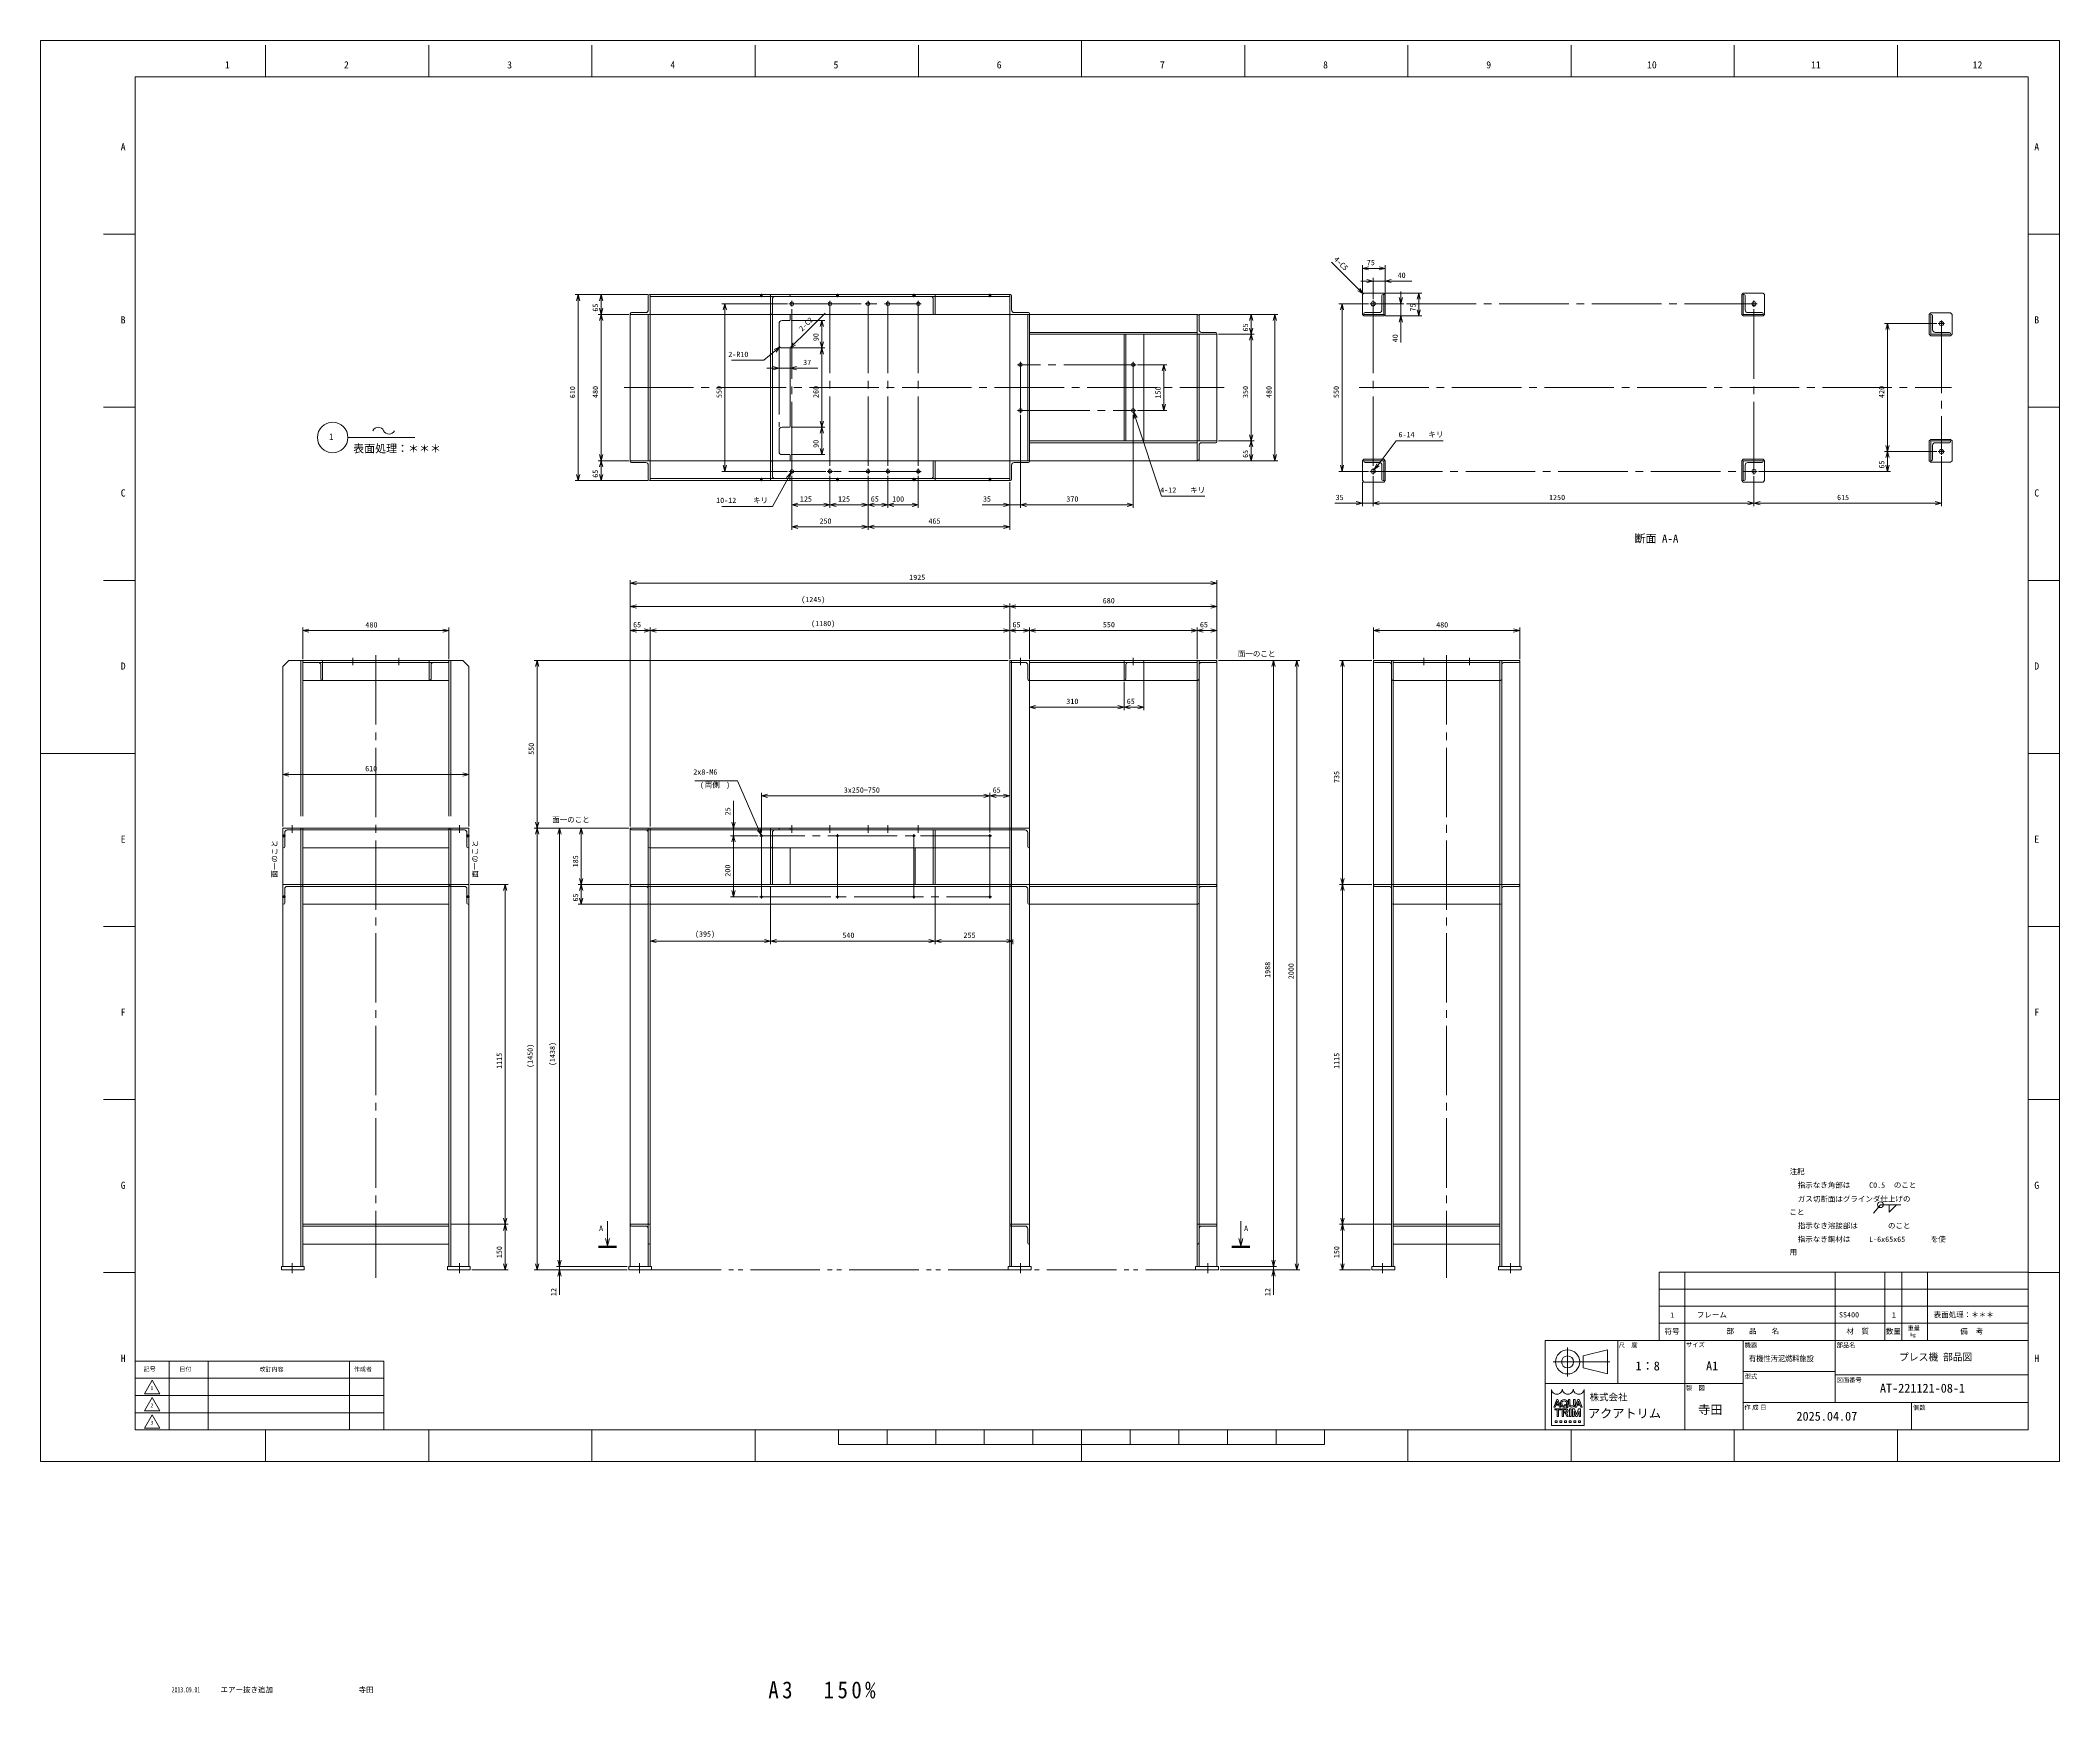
# Model space of a CAD drawing. Units: millimetres at full size. Extents: x -3313 to 3313, y -3091 to 2351.
import ezdxf
from ezdxf.enums import TextEntityAlignment as Align

# ---------------------------------------------------------------- set-up
doc = ezdxf.new("R2010")
doc.units = ezdxf.units.MM
doc.header["$LTSCALE"] = 25.3293
doc.linetypes.add('CHAIN2', pattern=[12, 9, -1, 1, -1])
doc.linetypes.add('DOUBLE_CHAIN2', pattern=[12.8, 9, -1, 0.6, -0.6, 0.6, -1])
for name, color, linetype, lineweight in [('0-0_90_FRAME', 2, 'Continuous', 9), ('0-1_91_BLANK', 6, 'Continuous', 9), ('0-2_08_DIM', 3, 'Continuous', 9), ('0-3_05_CENTER', 2, 'CHAIN2', 9), ('0-4_06_PHANTOM', 7, 'DOUBLE_CHAIN2', 9), ('0-5_0', 134, 'Continuous', 9), ('0-7_04_HIDDEN', 7, 'Continuous', 9)]:
    doc.layers.add(name, color=color, linetype=linetype, lineweight=lineweight)
for name, color, linetype in [('0-6_07_TEXT', 3, 'Continuous'), ('0-8_01_NORMAL', 7, 'Continuous'), ('0-9', 7, 'Continuous')]:
    doc.layers.add(name, color=color, linetype=linetype)
doc.styles.add('ＭＳ ゴシック', font='')
doc.styles.add('ＭＳ Ｐゴシック', font='')
doc.styles.get('ＭＳ ゴシック').set_extended_font_data('MS Gothic')
doc.styles.get('ＭＳ Ｐゴシック').set_extended_font_data('MS PGothic')

# ---------------------------------------------------------------- blocks, each defined once
blk = doc.blocks.new('Weld-line')
at = {"layer": '0-2_08_DIM'}
blk.add_line((0, 0), (1, 0), dxfattribs=at)
blk = doc.blocks.new('Weld10-s5')
at = {"layer": '0-2_08_DIM'}
blk.add_circle((0, 0), 2, dxfattribs=at)
blk = doc.blocks.new('Weld10-a1')
at = {"layer": '0-2_08_DIM'}
blk.add_lwpolyline([(5, 0), (0, 5), (0, 0)], close=True, dxfattribs=at)
blk = doc.blocks.new('Jis_w20130906110600')
at = {"layer": '0-2_08_DIM'}
blk.add_line((-4.631, -5.765), (0, 0), dxfattribs=at)
blk.add_blockref('Weld10-s5', (0, 0), dxfattribs=at)
at = {"layer": '0-2_08_DIM', "xscale": 14, "yscale": 14}
blk.add_blockref('Weld-line', (0, 0), dxfattribs=at)
at = {"layer": '0-2_08_DIM', "xscale": -1, "rotation": 180}
blk.add_blockref('Weld10-a1', (6, 0), dxfattribs=at)
blk = doc.blocks.new('p1ba05')
at = {"layer": '0-2_08_DIM'}
for centre, start, end in [((-2.954, 0.285), 24.22764, 155.57578), ((0, 1.621), 204.22764, 335.57578)]:
    blk.add_arc(centre, 1.621, start, end, dxfattribs=at)
blk = doc.blocks.new('seca03')
at = {"layer": '0-5_0'}
for q in [(0, 10.635), (-0.804, 3.5), (0.804, 3.5)]:
    blk.add_line((0, 0.5), q, dxfattribs=at)
blk.add_solid([(-3.763, -0.5), (3.763, -0.5), (-3.763, 0.5), (3.763, 0.5)], dxfattribs=at)
blk = doc.blocks.new('A$C402B3D07')
at = {"layer": '0-7_04_HIDDEN'}
for p, q in [((0, 0), (-65, 0)), ((-65, -2), (-65, 0)), ((0, 0), (0, -65)), ((-61, -6), (-14.5, -6)), ((-6, -14.5), (-6, -61)), ((-2, -65), (0, -65))]:
    blk.add_line(p, q, dxfattribs=at)
for centre, radius, start, end in [((-61, -2), 4, 180, 270), ((-14.5, -14.5), 8.5, 0, 90), ((-2, -61), 4, 180, 270)]:
    blk.add_arc(centre, radius, start, end, dxfattribs=at)
blk = doc.blocks.new('M6tz')
at = {"layer": '0-3_05_CENTER'}
for p, q in [((5.68, 0), (-5.68, 0)), ((0, -5.68), (0, 5.68))]:
    blk.add_line(p, q, dxfattribs=at)
at = {"layer": '0-5_0'}
for radius in [3, 2.5]:
    blk.add_circle((0, 0), radius, dxfattribs=at)
blk = doc.blocks.new('AM_BALLOON1')
at = {"layer": '0-2_08_DIM'}
blk.add_circle((0, 0), 5, dxfattribs=at)
blk = doc.blocks.new('_Open30')
at = {"layer": '0-2_08_DIM'}
blk.add_line((0, 0), (-1, 0), dxfattribs=at)
blk.add_lwpolyline([(-1, 0.268), (0, 0), (-1, -0.268)], dxfattribs=at)

msp = doc.modelspace()

# ---------------------------------------------------------------- linework, layer by layer
at = {"layer": '0-0_90_FRAME'}
for p, q in [((-2573.8, 2231.18), (-2573.8, 2334.88)), ((-2038.33, 2231.18), (-2038.33, 2334.88)), ((-1502.86, 2231.18), (-1502.86, 2334.88)), ((-967.4, 2231.18), (-967.4, 2334.88)), ((-431.93, 2231.18), (-431.93, 2334.88)), ((639, 2231.18), (639, 2334.88)), ((1174.47, 2231.18), (1174.47, 2334.88)), ((1709.94, 2231.18), (1709.94, 2334.88)), ((2245.4, 2231.18), (2245.4, 2334.88)), ((2780.87, 2231.18), (2780.87, 2334.88)), ((-3002.03, 1714.9), (-3105.73, 1714.9)), ((3312.8, 1714.9), (3209.1, 1714.9)), ((-3002.03, 1146.92), (-3105.73, 1146.92)), ((3312.8, 1146.92), (3209.1, 1146.92)), ((-3002.03, 578.94), (-3105.73, 578.94)), ((3312.8, 578.94), (3209.1, 578.94)), ((-3002.03, -557.01), (-3105.73, -557.01)), ((3312.8, -557.01), (3209.1, -557.01)), ((-3002.03, -1124.99), (-3105.73, -1124.99)), ((3312.8, -1124.99), (3209.1, -1124.99)), ((-3002.03, -1692.96), (-3105.73, -1692.96)), ((1999.33, -1691.08), (1999.33, -1915.07)), ((1999.33, -1691.08), (3209.1, -1691.08)), ((2083.33, -1691.08), (2083.33, -1915.07)), ((2576.06, -1691.08), (2576.06, -1915.07)), ((2739.61, -1691.08), (2739.61, -1915.07)), ((2795.61, -1691.08), (2795.61, -1915.07)), ((2879.61, -1691.08), (2879.61, -1915.07)), ((3312.8, -1692.96), (3209.1, -1692.96)), ((1999.33, -1747.08), (3209.1, -1747.08)), ((1999.33, -1803.08), (3209.1, -1803.08)), ((1999.33, -1859.08), (3209.1, -1859.08)), ((1657.46, -2134.7), (1664.65, -2114.52)), ((1662.52, -2109.08), (1666.77, -2109.08)), ((1668.04, -2124.05), (1664.65, -2114.52)), ((1676.43, -2134.58), (1666.77, -2109.08)), ((1701.27, -2124.35), (1701.27, -2109.08)), ((1705.88, -2109.08), (1701.27, -2109.08)), ((1705.88, -2123.43), (1705.88, -2109.08)), ((1722.79, -2124.35), (1722.79, -2109.08)), ((1727.13, -2134.7), (1734.32, -2114.52)), ((1732.19, -2109.08), (1736.44, -2109.08)), ((1737.71, -2124.05), (1734.32, -2114.52)), ((1746.1, -2134.58), (1736.44, -2109.08)), ((1652.87, -2134.7), (1652.87, -2134.58)), ((1652.87, -2134.7), (1657.46, -2134.7)), ((1656.19, -2139.82), (1677.19, -2139.82)), ((1656.19, -2139.82), (1656.19, -2143.41)), ((1656.19, -2143.41), (1663.87, -2143.41)), ((1657.47, -2178.85), (1657.47, -2185)), ((1659.97, -2127.95), (1661.36, -2124.05)), ((1659.97, -2127.95), (1669.43, -2127.95)), ((1661.36, -2124.05), (1668.04, -2124.05)), ((1664.39, -2165.44), (1664.39, -2143.92)), ((1664.39, -2165.44), (1669, -2165.44)), ((1669, -2165.44), (1669, -2143.92)), ((1669.51, -2143.41), (1677.19, -2143.41)), ((1672.84, -2178.85), (1672.84, -2185)), ((1675.34, -2120.35), (1675.34, -2123.43)), ((1676.43, -2134.7), (1676.43, -2134.58)), ((1677.19, -2139.82), (1677.19, -2143.41)), ((1679.61, -2120.65), (1679.61, -2123.11)), ((1680.11, -2139.82), (1680.11, -2165.44)), ((1680.11, -2139.82), (1691.9, -2139.82)), ((1684.72, -2143.41), (1692.51, -2143.41)), ((1684.88, -2153.3), (1684.88, -2149.71)), ((1684.88, -2149.71), (1692.51, -2149.71)), ((1684.88, -2153.3), (1689.91, -2153.3)), ((1688.12, -2127.91), (1690.38, -2125.5)), ((1688.12, -2127.91), (1690.21, -2129.94)), ((1688.21, -2178.85), (1688.21, -2185)), ((1690.38, -2125.5), (1699.87, -2133.32)), ((1691.81, -2154.58), (1695.71, -2165.44)), ((1693.12, -2127.63), (1696.42, -2130.35)), ((1693.35, -2133), (1696.91, -2136.46)), ((1694.64, -2120.65), (1694.64, -2123.11)), ((1695.71, -2165.44), (1700.68, -2165.44)), ((1696.26, -2154.42), (1700.68, -2165.23)), ((1696.91, -2136.46), (1699.87, -2133.32)), ((1698.91, -2120.35), (1698.91, -2123.43)), ((1700.68, -2165.23), (1700.68, -2165.44)), ((1703.58, -2178.85), (1703.58, -2185)), ((1704.56, -2139.82), (1710.2, -2139.82)), ((1704.56, -2139.82), (1704.56, -2143.41)), ((1704.56, -2165.44), (1704.56, -2161.85)), ((1705.08, -2161.34), (1705.08, -2143.92)), ((1709.69, -2161.34), (1709.69, -2143.92)), ((1710.2, -2139.82), (1710.2, -2143.41)), ((1712.8, -2134.7), (1711.26, -2134.7)), ((1714.82, -2139.82), (1721.51, -2139.82)), ((1718.95, -2178.85), (1718.95, -2185)), ((1725.32, -2165.44), (1719.42, -2147.51)), ((1727.62, -2158.43), (1721.51, -2139.82)), ((1722.53, -2134.7), (1722.53, -2134.58)), ((1722.53, -2134.7), (1727.13, -2134.7)), ((1725.32, -2165.44), (1729.93, -2165.44)), ((1727.62, -2158.43), (1733.74, -2139.82)), ((1729.64, -2127.95), (1731.02, -2124.05)), ((1729.64, -2127.95), (1739.09, -2127.95)), ((1729.93, -2165.44), (1735.83, -2147.51)), ((1731.02, -2124.05), (1737.71, -2124.05)), ((1740.44, -2139.82), (1733.74, -2139.82)), ((1740.47, -2178.85), (1740.47, -2185)), ((1746.1, -2134.7), (1746.1, -2134.58)), ((-2573.8, -2312.48), (-2573.8, -2209.25)), ((-2038.33, -2312.48), (-2038.33, -2209.25)), ((-1502.86, -2312.48), (-1502.86, -2209.25)), ((-967.4, -2312.48), (-967.4, -2209.25)), ((1174.47, -2312.48), (1174.47, -2209.25)), ((1709.94, -2312.48), (1709.94, -2209.25)), ((2245.4, -2312.48), (2245.4, -2209.25)), ((2780.87, -2312.48), (2780.87, -2209.25))]:
    msp.add_line(p, q, dxfattribs=at)
at = {"layer": '0-0_90_FRAME', "color": 6}
for p, q in [((103.54, 2350.88), (103.54, 2231.18)), ((-3312.8, 10.97), (-3002.03, 10.97)), ((3312.8, 10.97), (3209.1, 10.97)), ((-694.12, -2257.11), (-694.12, -2209.25)), ((-534.59, -2257.11), (-534.59, -2209.25)), ((-375.06, -2257.11), (-375.06, -2209.25)), ((-215.53, -2257.11), (-215.53, -2209.25)), ((-56, -2257.11), (-56, -2209.25)), ((103.54, -2312.48), (103.54, -2209.25)), ((263.07, -2257.11), (263.07, -2209.25)), ((422.6, -2257.11), (422.6, -2209.25)), ((582.13, -2257.11), (582.13, -2209.25)), ((741.66, -2257.11), (741.66, -2209.25)), ((901.19, -2257.11), (901.19, -2209.25)), ((-694.12, -2257.11), (901.19, -2257.11))]:
    msp.add_line(p, q, dxfattribs=at)
at = {"layer": '0-0_90_FRAME', "color": 134}
for p, q in [((1862.71, -2056.5), (1862.71, -1915.07)), ((1999.33, -1915.07), (3209.1, -1915.07)), ((2083.33, -2209.25), (2083.33, -1915.07)), ((2273.96, -2209.25), (2273.96, -1915.07)), ((2576.06, -1915.07), (2576.06, -2118.73)), ((-2890.03, -2209.25), (-2890.03, -1982.96)), ((-2762.03, -2209.25), (-2762.03, -1982.96)), ((-2298.03, -2209.25), (-2298.03, -1982.96)), ((1650.85, -1985.79), (1836.97, -1985.79)), ((1698.37, -2033.31), (1698.37, -1938.27)), ((-3002.03, -2039.53), (-2186.03, -2039.53)), ((2273.96, -2016.9), (2576.06, -2016.9)), ((2576.06, -2028.22), (3209.1, -2028.22)), ((-3002.03, -2096.1), (-2186.03, -2096.1)), ((2273.96, -2056.5), (1625.11, -2056.5)), ((2273.96, -2118.73), (3209.1, -2118.73)), ((2827.05, -2118.73), (2827.05, -2209.25)), ((-3002.03, -2152.67), (-2186.03, -2152.67))]:
    msp.add_line(p, q, dxfattribs=at)
at = {"layer": '0-0_90_FRAME', "color": 6}
msp.add_lwpolyline([(-3002.03, -2209.25), (3209.1, -2209.25), (3209.1, 2231.18), (-3002.03, 2231.18)], close=True, dxfattribs=at)
at = {"layer": '0-0_90_FRAME', "color": 134}
for points in [[(1625.11, -2209.25), (3209.1, -2209.25), (3209.1, -1915.07), (1625.11, -1915.07)], [(-3002.03, -2209.25), (-2186.03, -2209.25), (-2186.03, -1982.96), (-3002.03, -1982.96)], [(1749.85, -1965.99), (1829.05, -1946.19), (1829.05, -2025.39), (1749.85, -2005.59)], [(-2971.49, -2090.09), (-2946.03, -2046), (-2920.58, -2090.09)], [(-2971.49, -2146.67), (-2946.03, -2102.57), (-2920.58, -2146.67)], [(-2971.49, -2203.24), (-2946.03, -2159.14), (-2920.58, -2203.24)]]:
    msp.add_lwpolyline(points, close=True, dxfattribs=at)
at = {"layer": '0-0_90_FRAME'}
for points in [[(1752.76, -2075.88), (1752.76, -2194.22), (1645.18, -2194.22), (1645.18, -2075.88)], [(1652.87, -2134.7), (1652.87, -2134.58), (1662.52, -2109.08)], [(1718.18, -2123.43), (1718.18, -2109.08), (1722.79, -2109.08)], [(1722.53, -2134.7), (1722.53, -2134.58), (1732.19, -2109.08)], [(1657.47, -2178.85), (1663.62, -2178.85), (1663.62, -2185), (1657.47, -2185)], [(1676.43, -2134.7), (1671.83, -2134.7), (1669.43, -2127.95)], [(1672.84, -2178.85), (1678.99, -2178.85), (1678.99, -2185), (1672.84, -2185)], [(1680.11, -2165.44), (1684.72, -2165.44), (1684.72, -2143.41)], [(1688.21, -2178.85), (1694.36, -2178.85), (1694.36, -2185), (1688.21, -2185)], [(1703.58, -2178.85), (1709.73, -2178.85), (1709.73, -2185), (1703.58, -2185)], [(1704.56, -2165.44), (1710.2, -2165.44), (1710.2, -2161.85)], [(1714.82, -2139.82), (1714.82, -2165.44), (1719.43, -2165.44), (1719.42, -2147.51)], [(1718.95, -2178.85), (1725.1, -2178.85), (1725.1, -2185), (1718.95, -2185)], [(1740.47, -2178.85), (1734.32, -2178.85), (1734.32, -2185), (1740.47, -2185)], [(1735.83, -2147.51), (1735.83, -2165.44), (1740.44, -2165.44), (1740.44, -2139.82)], [(1746.1, -2134.7), (1741.5, -2134.7), (1739.09, -2127.95)]]:
    msp.add_lwpolyline(points, dxfattribs=at)
at = {"layer": '0-0_90_FRAME', "color": 134}
for radius in [39.6, 19.8]:
    msp.add_circle((1698.37, -1985.79), radius, dxfattribs=at)
at = {"layer": '0-0_90_FRAME'}
for centre, radius, start, end in [((1645.18, -2076.39), 0.512, 0, 90), ((1681.04, -2076.39), 0.512, 0, 180), ((1681.04, -2076.39), 0.512, 0, 90), ((1716.9, -2076.39), 0.512, 0, 180), ((1752.76, -2076.39), 0.512, 90, 180), ((1663.87, -2143.92), 0.512, 0, 90), ((1669.51, -2143.92), 0.512, 90, 180), ((1689.91, -2155.35), 2.05, 21.9283, 90), ((1692.4, -2146.56), 3.15, 271.99706, 88.00294), ((1693.17, -2155.69), 3.35, 22.27295, 58.55311), ((1712.1, -2123.89), 10.84, 182.45003, 265.55526), ((1704.56, -2143.92), 0.512, 0, 90), ((1704.56, -2161.34), 0.512, 270, 0), ((1715.03, -2123.55), 9.15, 179.25279, 218.96457), ((1712.03, -2121.83), 8.53, 241.15773, 298.84227), ((1710.2, -2143.92), 0.512, 90, 180), ((1710.2, -2161.34), 0.512, 180, 270), ((1711.96, -2123.89), 10.84, 274.44474, 357.54997), ((1709.03, -2123.55), 9.15, 321.03543, 0.74721)]:
    msp.add_arc(centre, radius, start, end, dxfattribs=at)
for centre, major_axis, ratio, start_param, end_param in [((1663.11, -2076.39), (-17.42, 0), 0.882353, 6.2831853, 9.424778), ((1687.12, -2120.35), (-11.78, 0), 0.956522, 3.1415927, 6.2831853), ((1687.12, -2120.65), (7.51, 0), 0.994718, 6.2831853, 9.424778), ((1698.97, -2076.39), (-17.42, 0), 0.882353, 6.2831853, 9.424778), ((1734.83, -2076.39), (-17.42, 0), 0.882353, 6.2831853, 9.424778), ((1687.12, -2123.43), (-11.78, 0), 0.956522, 6.2831853, 8.4104559), ((1687.12, -2123.13), (7.51, 0), 0.995036, 3.1415927, 5.1354926), ((1691.9, -2146.56), (-8.27, 0), 0.81482, 1.9440695, 4.712389), ((1687.12, -2123.13), (7.51, 0), 0.995036, 5.6366671, 6.2831853), ((1687.12, -2123.43), (-11.78, 0), 0.956522, 2.4802046, 3.1415927)]:
    msp.add_ellipse(centre, major_axis=major_axis, ratio=ratio, start_param=start_param, end_param=end_param, dxfattribs=at)
at = {"layer": '0-1_91_BLANK'}
msp.add_lwpolyline([(-3312.8, -2312.48), (3312.8, -2312.48), (3312.8, 2350.88), (-3312.8, 2350.88)], close=True, dxfattribs=at)
at = {"layer": '0-2_08_DIM'}
for p, q in [((1013.33, 1533.27), (923.42, 1623.18)), ((1024.97, 1521.63), (1024.97, 1612.77)), ((1044.97, 1602.77), (1079.97, 1602.77)), ((1099.97, 1521.63), (1099.97, 1612.77)), ((1039.97, 1561.17), (1019.97, 1561.17)), ((1059.97, 1501.97), (1059.97, 1571.17)), ((1059.97, 1561.17), (1099.97, 1561.17)), ((1099.97, 1521.63), (1099.97, 1571.17)), ((1119.97, 1561.17), (1186.97, 1561.17)), ((1151.51, 1506.63), (1151.51, 1526.63)), ((-1319.07, 1516.63), (-1557.86, 1516.63)), ((-1547.86, 1496.63), (-1547.86, 926.63)), ((-1319.07, 1516.63), (-1482.77, 1516.63)), ((-1472.77, 1471.63), (-1472.77, 1496.63)), ((-861.42, 1486.63), (-1076.8, 1486.63)), ((-1066.8, 1466.63), (-1066.8, 956.63)), ((1044.63, 1486.63), (948.19, 1486.63)), ((958.19, 956.63), (958.19, 1466.63)), ((1075.31, 1486.63), (1161.51, 1486.63)), ((1099.97, 1521.63), (1219.74, 1521.63)), ((1151.51, 1486.63), (1151.51, 1446.63)), ((1209.74, 1501.63), (1209.74, 1466.63)), ((-1382.07, 1451.63), (-1482.77, 1451.63)), ((-1382.07, 1451.63), (-1482.77, 1451.63)), ((-1472.77, 1431.63), (-1472.77, 991.63)), ((-849.07, 1431.63), (-739.1, 1431.63)), ((-749.1, 1361.63), (-749.1, 1411.63)), ((489.92, 1451.63), (670.3, 1451.63)), ((489.92, 1451.63), (747.32, 1451.63)), ((660.3, 1406.63), (660.3, 1431.63)), ((737.32, 1431.63), (737.32, 991.63)), ((1099.97, 1446.63), (1161.51, 1446.63)), ((1099.97, 1446.63), (1219.74, 1446.63)), ((1151.51, 1426.63), (1151.51, 1359.63)), ((2909.63, 1421.63), (2737.88, 1421.63)), ((2747.88, 1021.63), (2747.88, 1401.63)), ((-849.07, 1341.63), (-739.1, 1341.63)), ((-849.07, 1341.63), (-739.1, 1341.63)), ((552.92, 1386.63), (670.3, 1386.63)), ((552.92, 1386.63), (670.3, 1386.63)), ((660.3, 1366.63), (660.3, 1056.63)), ((-909.07, 1275.06), (-929.07, 1275.06)), ((-889.07, 1280.06), (-889.07, 1265.06)), ((-889.07, 1275.06), (-852.07, 1275.06)), ((-852.07, 1280.06), (-852.07, 1265.06)), ((-832.07, 1275.06), (-762.08, 1275.06)), ((-749.1, 1101.63), (-749.1, 1321.63)), ((287.26, 1286.63), (383.56, 1286.63)), ((373.56, 1156.63), (373.56, 1266.63)), ((287.26, 1136.63), (383.56, 1136.63)), ((-849.07, 1081.63), (-739.1, 1081.63)), ((-849.07, 1081.63), (-739.1, 1081.63)), ((-749.1, 1061.63), (-749.1, 1011.63)), ((-97.08, 1122.29), (-97.08, 816.84)), ((-97.08, 1122.29), (-97.08, 816.84)), ((272.92, 1122.29), (272.92, 816.84)), ((-2303.61, 1047.63), (-2084, 1047.63)), ((552.92, 1036.63), (670.3, 1036.63)), ((552.92, 1036.63), (670.3, 1036.63)), ((660.3, 1016.63), (660.3, 991.63)), ((2909.63, 1001.63), (2737.88, 1001.63)), ((2909.63, 1001.63), (2737.88, 1001.63)), ((-1382.07, 971.63), (-1482.77, 971.63)), ((-1382.07, 971.63), (-1482.77, 971.63)), ((-1472.77, 951.63), (-1472.77, 926.63)), ((-861.42, 936.63), (-1076.8, 936.63)), ((-849.07, 991.63), (-739.1, 991.63)), ((489.92, 971.63), (670.3, 971.63)), ((489.92, 971.63), (747.32, 971.63)), ((1044.63, 936.63), (948.19, 936.63)), ((2325.31, 936.63), (2757.88, 936.63)), ((2747.88, 956.63), (2747.88, 981.63)), ((2924.97, 986.29), (2924.97, 821.98)), ((-1319.07, 906.63), (-1557.86, 906.63)), ((-1319.07, 906.63), (-1482.77, 906.63)), ((-847.07, 922.29), (-847.07, 744.49)), ((-847.07, 922.29), (-847.07, 816.84)), ((-722.08, 922.29), (-722.08, 816.84)), ((-722.08, 922.29), (-722.08, 816.84)), ((-597.08, 922.29), (-597.08, 816.84)), ((-597.08, 922.29), (-597.08, 744.49)), ((-597.08, 922.29), (-597.08, 744.49)), ((-597.08, 922.29), (-597.08, 816.84)), ((-532.08, 922.29), (-532.08, 816.84)), ((-532.08, 922.29), (-532.08, 816.84)), ((-432.08, 922.29), (-432.08, 816.84)), ((-132.08, 901.63), (-132.08, 744.49)), ((-132.08, 901.63), (-132.08, 816.84)), ((1024.97, 901.63), (1024.97, 821.98)), ((1059.97, 921.29), (1059.97, 821.98)), ((1059.97, 921.29), (1059.97, 821.98)), ((2309.97, 921.29), (2309.97, 821.98)), ((2309.97, 921.29), (2309.97, 821.98)), ((-742.08, 826.84), (-827.07, 826.84)), ((-702.08, 826.84), (-617.08, 826.84)), ((-552.08, 826.84), (-577.08, 826.84)), ((-452.08, 826.84), (-512.08, 826.84)), ((-152.08, 826.84), (-222.08, 826.84)), ((-97.08, 826.84), (-132.08, 826.84)), ((-77.08, 826.84), (-57.08, 826.84)), ((-77.08, 826.84), (252.92, 826.84)), ((1004.97, 831.98), (934.97, 831.98)), ((1059.97, 831.98), (1024.97, 831.98)), ((1079.97, 831.98), (1099.97, 831.98)), ((1079.97, 831.98), (2289.97, 831.98)), ((2329.97, 831.98), (2904.97, 831.98)), ((-617.08, 754.49), (-827.07, 754.49)), ((-577.08, 754.49), (-152.08, 754.49)), ((-1377.07, -229.21), (-1377.07, 579.66)), ((-1357.07, 569.66), (527.92, 569.66)), ((547.92, 320.79), (547.92, 579.66)), ((-1377.07, -229.21), (-1377.07, 503.15)), ((-152.08, 493.15), (-1357.07, 493.15)), ((-132.08, 320.79), (-132.08, 503.15)), ((-132.08, 320.79), (-132.08, 503.15)), ((-112.08, 493.15), (527.92, 493.15)), ((547.92, 320.79), (547.92, 503.15)), ((-2452.09, 320.79), (-2452.09, 423.86)), ((-2432.09, 413.86), (-1992.09, 413.86)), ((-1972.09, 320.79), (-1972.09, 423.86)), ((-1377.07, -229.21), (-1377.07, 424.37)), ((-1332.07, 414.37), (-1357.07, 414.37)), ((-1312.07, -229.21), (-1312.07, 424.37)), ((-1312.07, -229.21), (-1312.07, 424.37)), ((-1292.07, 414.37), (-152.08, 414.37)), ((-132.08, 320.79), (-132.08, 424.37)), ((-132.08, 320.79), (-132.08, 424.37)), ((-87.08, 414.37), (-112.08, 414.37)), ((-67.08, 320.79), (-67.08, 424.37)), ((-67.08, 320.79), (-67.08, 424.37)), ((-47.08, 414.37), (462.92, 414.37)), ((482.92, 320.79), (482.92, 424.37)), ((482.92, 320.79), (482.92, 424.37)), ((502.92, 414.37), (527.92, 414.37)), ((547.92, 320.79), (547.92, 424.37)), ((1061.39, 320.79), (1061.39, 424.15)), ((1081.39, 414.15), (1521.39, 414.15)), ((1541.39, 320.79), (1541.39, 424.15)), ((-137.08, 315.79), (-1693.03, 315.79)), ((-1683.03, 295.79), (-1683.03, -214.21)), ((307.92, 308.79), (307.92, 152.85)), ((552.92, 315.79), (819.95, 315.79)), ((552.92, 315.79), (742.93, 315.79)), ((732.93, -1652.21), (732.93, 295.79)), ((809.95, -1664.21), (809.95, 295.79)), ((1056.39, 315.79), (949.48, 315.79)), ((959.48, -399.21), (959.48, 295.79)), ((242.92, 245.79), (242.92, 152.85)), ((242.92, 245.79), (242.92, 152.85)), ((-67.08, 167.85), (-67.08, 152.85)), ((-47.08, 162.85), (222.92, 162.85)), ((262.92, 162.85), (287.92, 162.85)), ((-2517.09, -229.21), (-2517.09, -47.88)), ((-2497.09, -57.88), (-1927.09, -57.88)), ((-1907.09, -229.21), (-1907.09, -47.88)), ((-947.07, -248.53), (-947.07, -118.25)), ((-217.08, -128.25), (-927.07, -128.25)), ((-197.08, -248.53), (-197.08, -118.25)), ((-197.08, -248.53), (-197.08, -118.25)), ((-177.08, -128.25), (-152.08, -128.25)), ((-132.08, -138.1), (-132.08, -118.25)), ((-1038.4, -214.21), (-1038.4, -144.21)), ((-1382.07, -234.21), (-1693.03, -234.21)), ((-1382.07, -234.21), (-1693.03, -234.21)), ((-1683.03, -1664.21), (-1683.03, -254.21)), ((-1382.07, -234.21), (-1619.67, -234.21)), ((-1609.67, -1652.21), (-1609.67, -254.21)), ((-1382.07, -234.21), (-1547.93, -234.21)), ((-1537.93, -254.21), (-1537.93, -399.21)), ((-957.75, -234.21), (-1048.4, -234.21)), ((-957.75, -259.21), (-1048.4, -259.21)), ((-957.75, -259.21), (-1048.4, -259.21)), ((-1038.4, -259.21), (-1038.4, -234.21)), ((-1038.4, -279.21), (-1038.4, -299.21)), ((-1038.4, -279.21), (-1038.4, -439.21)), ((-1902.09, -419.21), (-1778.15, -419.21)), ((-1788.15, -1514.21), (-1788.15, -439.21)), ((-1382.07, -419.21), (-1547.93, -419.21)), ((-1382.07, -419.21), (-1547.93, -419.21)), ((-1537.93, -464.21), (-1537.93, -439.21)), ((-957.75, -459.21), (-1048.4, -459.21)), ((-917.07, -424.21), (-917.07, -614.59)), ((-917.07, -424.21), (-917.07, -614.59)), ((-377.08, -424.21), (-377.08, -614.59)), ((-377.08, -424.21), (-377.08, -614.59)), ((1056.39, -419.21), (949.48, -419.21)), ((1056.39, -419.21), (949.48, -419.21)), ((959.48, -1514.21), (959.48, -439.21)), ((-1318.07, -484.21), (-1547.93, -484.21)), ((-1312.07, -599.59), (-1312.07, -614.59)), ((-937.07, -604.59), (-1292.07, -604.59)), ((-897.07, -604.59), (-397.08, -604.59)), ((-357.08, -604.59), (-142.08, -604.59)), ((-122.08, -599.59), (-122.08, -614.59)), ((-1967.09, -1534.21), (-1778.15, -1534.21)), ((-1967.09, -1534.21), (-1778.15, -1534.21)), ((-1788.15, -1554.21), (-1788.15, -1664.21)), ((1121.39, -1534.21), (949.48, -1534.21)), ((1121.39, -1534.21), (949.48, -1534.21)), ((959.48, -1554.21), (959.48, -1664.21)), ((-1609.67, -1652.21), (-1609.67, -1632.21)), ((732.93, -1652.21), (732.93, -1632.21)), ((-1897.09, -1684.21), (-1778.15, -1684.21)), ((-1387.07, -1684.21), (-1693.03, -1684.21)), ((-1387.07, -1672.21), (-1619.67, -1672.21)), ((-1387.07, -1672.21), (-1619.67, -1672.21)), ((-1387.07, -1684.21), (-1619.67, -1684.21)), ((-1609.67, -1672.21), (-1609.67, -1684.21)), ((-1609.67, -1704.21), (-1609.67, -1766.21)), ((557.92, -1672.21), (742.93, -1672.21)), ((557.92, -1672.21), (742.93, -1672.21)), ((557.92, -1684.21), (742.93, -1684.21)), ((557.92, -1684.21), (819.95, -1684.21)), ((732.93, -1672.21), (732.93, -1684.21)), ((732.93, -1704.21), (732.93, -1766.21)), ((1051.39, -1684.21), (949.48, -1684.21))]:
    msp.add_line(p, q, dxfattribs=at)
for points in [[(-838.93, 1354.77), (-807.18, 1386.52), (-738.19, 1455.51)], [(-1044.96, 1301.39), (-938.96, 1301.39), (-902.06, 1332.35)], [(508.16, 854.72), (365.96, 854.72), (281.07, 1111.94)], [(1290.43, 1037.09), (1136.15, 1037.09), (1076.29, 958.14)], [(-1077.13, 821), (-910.93, 821), (-859.64, 913.87)], [(-1165.89, -78.43), (-1024.89, -78.43), (-956.17, -238.08)]]:
    msp.add_lwpolyline(points, dxfattribs=at)
at = {"layer": '0-3_05_CENTER'}
for p, q in [((-947.07, 1508.43), (-947.07, 1518.82)), ((-837.73, 1486.63), (-856.42, 1486.63)), ((-847.07, 1477.29), (-847.07, 1495.97)), ((-712.73, 1486.63), (-731.42, 1486.63)), ((-722.08, 1477.29), (-722.08, 1495.97)), ((-722.08, 1486.63), (-722.08, 936.63)), ((-697.08, 1508.43), (-697.08, 1518.82)), ((-587.73, 1486.63), (-606.42, 1486.63)), ((-597.08, 1477.29), (-597.08, 1495.97)), ((-597.08, 1486.63), (-597.08, 936.63)), ((-522.73, 1486.63), (-541.42, 1486.63)), ((-532.08, 1477.29), (-532.08, 1495.97)), ((-532.08, 1486.63), (-532.08, 936.63)), ((-447.08, 1508.43), (-447.08, 1518.82)), ((-422.73, 1486.63), (-441.42, 1486.63)), ((-432.08, 1477.29), (-432.08, 1495.97)), ((-197.08, 1508.43), (-197.08, 1518.82)), ((1070.31, 1486.63), (1049.63, 1486.63)), ((1059.97, 1496.97), (1059.97, 1476.29)), ((2320.31, 1486.63), (2299.63, 1486.63)), ((2309.97, 1496.97), (2309.97, 1476.29)), ((2935.31, 1421.63), (2914.63, 1421.63)), ((2924.97, 1431.97), (2924.97, 1411.29)), ((2924.97, 1421.63), (2924.97, 1001.63)), ((-87.73, 1286.63), (-106.42, 1286.63)), ((-97.08, 1277.29), (-97.08, 1295.97)), ((282.26, 1286.63), (263.58, 1286.63)), ((272.92, 1277.29), (272.92, 1295.97)), ((-1397.38, 1211.63), (571.41, 1211.63)), ((1014.67, 1211.63), (2958.45, 1211.63)), ((-87.73, 1136.63), (-106.42, 1136.63)), ((-97.08, 1127.29), (-97.08, 1145.97)), ((282.26, 1136.63), (263.58, 1136.63)), ((272.92, 1127.29), (272.92, 1145.97)), ((2935.31, 1001.63), (2914.63, 1001.63)), ((2924.97, 991.29), (2924.97, 1011.97)), ((-837.73, 936.63), (-856.42, 936.63)), ((-847.07, 945.97), (-847.07, 927.29)), ((-712.73, 936.63), (-731.42, 936.63)), ((-722.08, 945.97), (-722.08, 927.29)), ((-587.73, 936.63), (-606.42, 936.63)), ((-597.08, 945.97), (-597.08, 927.29)), ((-522.73, 936.63), (-541.42, 936.63)), ((-532.08, 945.97), (-532.08, 927.29)), ((-422.73, 936.63), (-441.42, 936.63)), ((-432.08, 945.97), (-432.08, 927.29)), ((1070.31, 936.63), (1049.63, 936.63)), ((1059.97, 926.29), (1059.97, 946.97)), ((2320.31, 936.63), (2299.63, 936.63)), ((2309.97, 926.29), (2309.97, 946.97)), ((-947.07, 914.82), (-947.07, 904.43)), ((-697.08, 914.82), (-697.08, 904.43)), ((-447.08, 914.82), (-447.08, 904.43)), ((-197.08, 914.82), (-197.08, 904.43)), ((-2212.09, 333.34), (-2212.09, -1709.54)), ((1301.39, 333.34), (1301.39, -1709.54)), ((-2287.09, 325.02), (-2287.09, 300.35)), ((-2137.09, 325.02), (-2137.09, 300.35)), ((-97.08, 325.02), (-97.08, 300.35)), ((272.92, 325.02), (272.92, 300.35)), ((1226.39, 325.02), (1226.39, 300.35)), ((1376.39, 325.02), (1376.39, 300.35)), ((-2508.89, -259.21), (-2519.28, -259.21)), ((-2487.09, -224.98), (-2487.09, -249.65)), ((-1937.09, -224.98), (-1937.09, -249.65)), ((-1915.28, -259.21), (-1904.89, -259.21)), ((-847.07, -224.98), (-847.07, -249.65)), ((-722.08, -224.98), (-722.08, -249.65)), ((-697.08, -259.21), (-697.08, -459.21)), ((-597.08, -224.98), (-597.08, -249.65)), ((-532.08, -224.98), (-532.08, -249.65)), ((-447.08, -259.21), (-447.08, -459.21)), ((-432.08, -224.98), (-432.08, -249.65)), ((-2508.89, -459.21), (-2519.28, -459.21)), ((-1915.28, -459.21), (-1904.89, -459.21)), ((-2487.09, -1662.2), (-2487.09, -1694.66)), ((-1937.09, -1662.2), (-1937.09, -1694.66)), ((-1347.07, -1662.2), (-1347.07, -1694.66)), ((-97.08, -1662.2), (-97.08, -1694.66)), ((517.92, -1662.2), (517.92, -1694.66)), ((1091.39, -1662.2), (1091.39, -1694.66)), ((1511.39, -1662.2), (1511.39, -1694.66))]:
    msp.add_line(p, q, dxfattribs=at)
for points in [[(-432.08, 936.63), (-847.07, 936.63), (-847.07, 1486.63), (-432.08, 1486.63)], [(1059.97, 936.63), (2309.97, 936.63), (2309.97, 1486.63), (1059.97, 1486.63)], [(-97.08, 1136.63), (272.92, 1136.63), (272.92, 1286.63), (-97.08, 1286.63)], [(-947.07, -459.21), (-197.08, -459.21), (-197.08, -259.21), (-947.07, -259.21)]]:
    msp.add_lwpolyline(points, close=True, dxfattribs=at)
at = {"layer": '0-4_06_PHANTOM'}
for p, q in [((-889.07, 1351.63), (-889.07, 1071.63)), ((-1307.07, -1684.21), (492.92, -1684.21))]:
    msp.add_line(p, q, dxfattribs=at)
at = {"layer": '0-5_0'}
for p, q in [((-917.07, 971.63), (-917.07, 1451.63)), ((-412.08, 1451.63), (-892.07, 1451.63)), ((-889.07, 1421.63), (-889.07, 1351.63)), ((-854.07, 1431.63), (-879.07, 1431.63)), ((-852.07, 1433.63), (-854.07, 1431.63)), ((-852.07, 1451.63), (-852.07, 1433.63)), ((-132.08, 1451.63), (-132.08, 1451.63)), ((-889.07, 1001.63), (-889.07, 1071.63)), ((-854.07, 991.63), (-879.07, 991.63)), ((-854.07, 991.63), (-852.07, 989.63)), ((-852.07, 989.63), (-852.07, 971.63)), ((-2497.09, 315.79), (-2517.09, 295.79)), ((-2517.09, -195.4), (-2517.09, 295.79)), ((-2458.09, 315.79), (-2458.09, -195.4)), ((-2452.09, 309.79), (-1972.09, 309.79)), ((-1966.09, 315.79), (-1966.09, -195.4)), ((-1927.09, 315.79), (-1907.09, 295.79)), ((-1907.09, -195.4), (-1907.09, 295.79)), ((-126.08, 315.79), (-126.08, -1672.21)), ((-67.08, 309.79), (482.92, 309.79)), ((488.92, 315.79), (488.92, -1672.21)), ((1120.39, 315.79), (1120.39, -1672.21)), ((1126.39, 309.79), (1476.39, 309.79)), ((1482.39, 315.79), (1482.39, -1672.21)), ((-2458.09, -234.21), (-2458.09, -1672.21)), ((-2452.09, -240.21), (-1972.09, -240.21)), ((-1966.09, -234.21), (-1966.09, -1672.21)), ((-1318.07, -234.21), (-1318.07, -1672.21)), ((-917.07, -419.21), (-917.07, -299.21)), ((-852.07, -419.21), (-852.07, -299.21)), ((-442.08, -419.21), (-442.08, -299.21)), ((-377.08, -419.21), (-377.08, -299.21)), ((-2452.09, -425.21), (-1972.09, -425.21)), ((-67.08, -425.21), (482.92, -425.21)), ((1126.39, -425.21), (1476.39, -425.21)), ((-2452.09, -1540.21), (-1972.09, -1540.21)), ((1126.39, -1540.21), (1476.39, -1540.21))]:
    msp.add_line(p, q, dxfattribs=at)
for points in [[(-892.07, 1451.63), (-1312.07, 1451.63), (-1312.07, 1516.63), (-132.08, 1516.63), (-132.08, 1451.63), (-412.08, 1451.63)], [(-879.07, 1341.63), (-854.07, 1341.63), (-852.07, 1339.63), (-852.07, 1083.63), (-854.07, 1081.63), (-879.07, 1081.63)], [(-2497.09, 315.79), (-2452.09, 315.79), (-2452.09, -195.4)], [(-1927.09, 315.79), (-1972.09, 315.79), (-1972.09, -195.4)]]:
    msp.add_lwpolyline(points, dxfattribs=at)
for points in [[(1029.97, 1446.63), (1094.97, 1446.63), (1099.97, 1451.63), (1099.97, 1516.63), (1094.97, 1521.63), (1029.97, 1521.63), (1024.97, 1516.63), (1024.97, 1451.63)], [(2274.97, 1446.63), (2339.97, 1446.63), (2344.97, 1451.63), (2344.97, 1516.63), (2339.97, 1521.63), (2274.97, 1521.63), (2269.97, 1516.63), (2269.97, 1451.63)], [(-1377.07, 1451.63), (-1312.07, 1451.63), (-1312.07, 971.63), (-1377.07, 971.63)], [(-132.08, 1451.63), (-67.08, 1451.63), (-67.08, 971.63), (-132.08, 971.63)], [(-67.08, 1451.63), (482.92, 1451.63), (482.92, 1386.63), (-67.08, 1386.63)], [(2889.97, 1381.63), (2954.97, 1381.63), (2959.97, 1386.63), (2959.97, 1451.63), (2954.97, 1456.63), (2889.97, 1456.63), (2884.97, 1451.63), (2884.97, 1386.63)], [(242.92, 1386.63), (307.92, 1386.63), (307.92, 1036.63), (242.92, 1036.63)], [(482.92, 1386.63), (547.92, 1386.63), (547.92, 1036.63), (482.92, 1036.63)], [(-67.08, 971.63), (482.92, 971.63), (482.92, 1036.63), (-67.08, 1036.63)], [(2889.97, 1041.63), (2954.97, 1041.63), (2959.97, 1036.63), (2959.97, 971.63), (2954.97, 966.63), (2889.97, 966.63), (2884.97, 971.63), (2884.97, 1036.63)], [(-892.07, 971.63), (-1312.07, 971.63), (-1312.07, 906.63), (-132.08, 906.63), (-132.08, 971.63), (-412.08, 971.63)], [(1029.97, 976.63), (1094.97, 976.63), (1099.97, 971.63), (1099.97, 906.63), (1094.97, 901.63), (1029.97, 901.63), (1024.97, 906.63), (1024.97, 971.63)], [(2274.97, 976.63), (2339.97, 976.63), (2344.97, 971.63), (2344.97, 906.63), (2339.97, 901.63), (2274.97, 901.63), (2269.97, 906.63), (2269.97, 971.63)], [(-2452.09, 315.79), (-1972.09, 315.79), (-1972.09, 250.79), (-2452.09, 250.79)], [(-132.08, 315.79), (-67.08, 315.79), (-67.08, -1672.21), (-132.08, -1672.21)], [(-67.08, 315.79), (482.92, 315.79), (482.92, 250.79), (-67.08, 250.79)], [(482.92, 315.79), (547.92, 315.79), (547.92, -1672.21), (482.92, -1672.21)], [(1061.39, 315.79), (1126.39, 315.79), (1126.39, -1672.21), (1061.39, -1672.21)], [(1126.39, 315.79), (1476.39, 315.79), (1476.39, 250.79), (1126.39, 250.79)], [(1541.39, 315.79), (1476.39, 315.79), (1476.39, -1672.21), (1541.39, -1672.21)], [(-2517.09, -234.21), (-2452.09, -234.21), (-2452.09, -1672.21), (-2517.09, -1672.21)], [(-2452.09, -234.21), (-1972.09, -234.21), (-1972.09, -299.21), (-2452.09, -299.21)], [(-1907.09, -234.21), (-1972.09, -234.21), (-1972.09, -1672.21), (-1907.09, -1672.21)], [(-1377.07, -234.21), (-1312.07, -234.21), (-1312.07, -1672.21), (-1377.07, -1672.21)], [(-972.07, -299.21), (-1312.07, -299.21), (-1312.07, -234.21), (-132.08, -234.21), (-132.08, -299.21), (-172.08, -299.21)], [(-2452.09, -419.21), (-1972.09, -419.21), (-1972.09, -484.21), (-2452.09, -484.21)], [(-972.07, -419.21), (-172.08, -419.21), (-132.08, -419.21), (-132.08, -484.21), (-1312.07, -484.21), (-1312.07, -419.21)], [(-67.08, -419.21), (482.92, -419.21), (482.92, -484.21), (-67.08, -484.21)], [(1126.39, -419.21), (1476.39, -419.21), (1476.39, -484.21), (1126.39, -484.21)], [(-2452.09, -1534.21), (-1972.09, -1534.21), (-1972.09, -1599.21), (-2452.09, -1599.21)], [(1126.39, -1534.21), (1476.39, -1534.21), (1476.39, -1599.21), (1126.39, -1599.21)], [(-2522.09, -1672.21), (-2447.09, -1672.21), (-2447.09, -1684.21), (-2522.09, -1684.21)], [(-1902.09, -1672.21), (-1977.09, -1672.21), (-1977.09, -1684.21), (-1902.09, -1684.21)], [(-1382.07, -1672.21), (-1307.07, -1672.21), (-1307.07, -1684.21), (-1382.07, -1684.21)], [(-137.08, -1672.21), (-62.08, -1672.21), (-62.08, -1684.21), (-137.08, -1684.21)], [(477.92, -1672.21), (552.92, -1672.21), (552.92, -1684.21), (477.92, -1684.21)], [(1056.39, -1672.21), (1131.39, -1672.21), (1131.39, -1684.21), (1056.39, -1684.21)], [(1546.39, -1672.21), (1471.39, -1672.21), (1471.39, -1684.21), (1546.39, -1684.21)]]:
    msp.add_lwpolyline(points, close=True, dxfattribs=at)
for centre, radius in [((-847.07, 1486.63), 6), ((-722.08, 1486.63), 6), ((-597.08, 1486.63), 6), ((-532.08, 1486.63), 6), ((-432.08, 1486.63), 6), ((1059.97, 1486.63), 7), ((2309.97, 1486.63), 7), ((2924.97, 1421.63), 7), ((-97.08, 1286.63), 6), ((272.92, 1286.63), 6), ((-97.08, 1136.63), 6), ((272.92, 1136.63), 6), ((2924.97, 1001.63), 7), ((-847.07, 936.63), 6), ((-722.08, 936.63), 6), ((-597.08, 936.63), 6), ((-532.08, 936.63), 6), ((-432.08, 936.63), 6), ((1059.97, 936.63), 7), ((2309.97, 936.63), 7)]:
    msp.add_circle(centre, radius, dxfattribs=at)
for centre, start, end in [((-879.07, 1421.63), 90, 180), ((-879.07, 1351.63), 180, 270), ((-879.07, 1071.63), 90, 180), ((-879.07, 1001.63), 180, 270)]:
    msp.add_arc(centre, 10, start, end, dxfattribs=at)
at = {"layer": '0-7_04_HIDDEN'}
for p, q in [((-1312.07, 1510.63), (-132.08, 1510.63)), ((-950.07, 1510.63), (-950.07, 1516.63)), ((-949.57, 1510.63), (-949.57, 1516.63)), ((-944.57, 1510.63), (-944.57, 1516.63)), ((-944.07, 1510.63), (-944.07, 1516.63)), ((-700.08, 1510.63), (-700.08, 1516.63)), ((-699.58, 1510.63), (-699.58, 1516.63)), ((-694.58, 1510.63), (-694.58, 1516.63)), ((-694.08, 1510.63), (-694.08, 1516.63)), ((-450.08, 1510.63), (-450.08, 1516.63)), ((-449.58, 1510.63), (-449.58, 1516.63)), ((-444.58, 1510.63), (-444.58, 1516.63)), ((-444.08, 1510.63), (-444.08, 1516.63)), ((-200.08, 1510.63), (-200.08, 1516.63)), ((-199.58, 1510.63), (-199.58, 1516.63)), ((-194.58, 1510.63), (-194.58, 1516.63)), ((-194.08, 1510.63), (-194.08, 1516.63)), ((-1318.07, 1451.63), (-1318.07, 971.63)), ((-911.07, 1451.63), (-911.07, 971.63)), ((-73.08, 1451.63), (-73.08, 971.63)), ((-67.08, 1392.63), (482.92, 1392.63)), ((248.92, 1386.63), (248.92, 1036.63)), ((488.92, 1386.63), (488.92, 1036.63)), ((-67.08, 1030.63), (482.92, 1030.63)), ((-1312.07, 912.63), (-132.08, 912.63)), ((-950.07, 912.63), (-950.07, 906.63)), ((-949.57, 912.63), (-949.57, 906.63)), ((-944.57, 912.63), (-944.57, 906.63)), ((-944.07, 912.63), (-944.07, 906.63)), ((-700.08, 912.63), (-700.08, 906.63)), ((-699.58, 912.63), (-699.58, 906.63)), ((-694.58, 912.63), (-694.58, 906.63)), ((-694.08, 912.63), (-694.08, 906.63)), ((-450.08, 912.63), (-450.08, 906.63)), ((-449.58, 912.63), (-449.58, 906.63)), ((-444.58, 912.63), (-444.58, 906.63)), ((-444.08, 912.63), (-444.08, 906.63)), ((-200.08, 912.63), (-200.08, 906.63)), ((-199.58, 912.63), (-199.58, 906.63)), ((-194.58, 912.63), (-194.58, 906.63)), ((-194.08, 912.63), (-194.08, 906.63)), ((-2511.09, -256.21), (-2517.09, -256.21)), ((-2511.09, -256.71), (-2517.09, -256.71)), ((-2511.09, -261.71), (-2517.09, -261.71)), ((-2511.09, -262.21), (-2517.09, -262.21)), ((-1913.09, -256.21), (-1907.09, -256.21)), ((-1913.09, -256.71), (-1907.09, -256.71)), ((-1913.09, -261.71), (-1907.09, -261.71)), ((-1913.09, -262.21), (-1907.09, -262.21)), ((-1327.07, -240.21), (-128.08, -240.21)), ((-889.07, -234.21), (-889.07, -240.21)), ((-383.08, -240.21), (-383.08, -419.21)), ((-377.08, -299.21), (-377.08, -240.21)), ((-911.07, -279.71), (-911.07, -419.21)), ((-2511.09, -456.21), (-2517.09, -456.21)), ((-2511.09, -456.71), (-2517.09, -456.71)), ((-2511.09, -461.71), (-2517.09, -461.71)), ((-2511.09, -462.21), (-2517.09, -462.21)), ((-1913.09, -456.21), (-1907.09, -456.21)), ((-1913.09, -456.71), (-1907.09, -456.71)), ((-1913.09, -461.71), (-1907.09, -461.71)), ((-1913.09, -462.21), (-1907.09, -462.21)), ((-1327.07, -425.21), (-128.08, -425.21))]:
    msp.add_line(p, q, dxfattribs=at)

# ---------------------------------------------------------------- block references
at = {"layer": '0-2_08_DIM', "xscale": 20, "yscale": 20}
for p, rotation in [((1024.97, 1602.77), 180), ((1027.47, 1519.13), 315), ((1099.97, 1561.17), 180), ((-1547.86, 1516.63), 90), ((-1472.77, 1516.63), 90), ((-1472.77, 1451.63), 270), ((-1066.8, 1486.63), 90), ((958.19, 1486.63), 90), ((1151.51, 1486.63), 270), ((1209.74, 1521.63), 90), ((1209.74, 1446.63), 270), ((-1472.77, 1451.63), 90), ((-749.1, 1431.63), 90), ((660.3, 1451.63), 90), ((660.3, 1386.63), 270), ((737.32, 1451.63), 90), ((1151.51, 1446.63), 90), ((2747.88, 1421.63), 90), ((-886.74, 1345.2), 39.99631), ((-853.07, 1340.63), 225), ((-749.1, 1341.63), 270), ((-749.1, 1341.63), 90), ((660.3, 1386.63), 90), ((-852.07, 1275.06), 180), ((373.56, 1286.63), 90), ((274.8, 1130.93), 108.26461), ((373.56, 1136.63), 270), ((-749.1, 1081.63), 270), ((-749.1, 1081.63), 90), ((-749.1, 991.63), 270), ((660.3, 1036.63), 270), ((660.3, 1036.63), 90), ((2747.88, 1001.63), 270), ((2747.88, 1001.63), 90), ((-1472.77, 971.63), 270), ((-1472.77, 971.63), 90), ((-1066.8, 936.63), 270), ((-849.98, 931.38), 61.092), ((660.3, 971.63), 270), ((737.32, 971.63), 270), ((958.19, 936.63), 270), ((1064.2, 942.21), 232.82927), ((2747.88, 936.63), 270), ((-1547.86, 906.63), 270), ((-1472.77, 906.63), 270), ((-847.07, 826.84), 180), ((-722.08, 826.84), 180), ((-597.08, 826.84), 180), ((-532.08, 826.84), 180), ((-97.08, 826.84), 180), ((-97.08, 826.84), 180), ((1059.97, 831.98), 180), ((1059.97, 831.98), 180), ((2309.97, 831.98), 180), ((-847.07, 754.49), 180), ((-597.08, 754.49), 180), ((-1377.07, 569.66), 180), ((-1377.07, 493.15), 180), ((-132.08, 493.15), 180), ((-2452.09, 413.86), 180), ((-1377.07, 414.37), 180), ((-1312.07, 414.37), 180), ((-132.08, 414.37), 180), ((-67.08, 414.37), 180), ((482.92, 414.37), 180), ((1061.39, 414.15), 180), ((-1683.03, 315.79), 90), ((732.93, 315.79), 90), ((809.95, 315.79), 90), ((959.48, 315.79), 90), ((-67.08, 162.85), 180), ((242.92, 162.85), 180), ((-2517.09, -57.88), 180), ((-947.07, -128.25), 180), ((-197.08, -128.25), 180), ((-1683.03, -234.21), 270), ((-1683.03, -234.21), 90), ((-1609.67, -234.21), 90), ((-1537.93, -234.21), 90), ((-1038.4, -234.21), 270), ((-1038.4, -259.21), 90), ((-1038.4, -259.21), 90), ((-948.26, -256.45), 293.28953), ((-1788.15, -419.21), 90), ((-1537.93, -419.21), 270), ((-1537.93, -419.21), 90), ((-1038.4, -459.21), 270), ((959.48, -419.21), 270), ((959.48, -419.21), 90), ((-1537.93, -484.21), 270), ((-1312.07, -604.59), 180), ((-917.07, -604.59), 180), ((-377.08, -604.59), 180), ((-1788.15, -1534.21), 270), ((959.48, -1534.21), 270), ((-1788.15, -1534.21), 90), ((959.48, -1534.21), 90), ((-1609.67, -1672.21), 270), ((-1609.67, -1672.21), 270), ((732.93, -1672.21), 270), ((732.93, -1672.21), 270), ((-1788.15, -1684.21), 270), ((-1683.03, -1684.21), 270), ((-1609.67, -1684.21), 90), ((732.93, -1684.21), 90), ((809.95, -1684.21), 270), ((959.48, -1684.21), 270)]:
    msp.add_blockref('_Open30', p, dxfattribs=dict(at, rotation=rotation))
at = {"layer": '0-2_08_DIM'}
for name, p, xscale, yscale in [('_Open30', (1099.97, 1602.77), 20, 20), ('_Open30', (1059.97, 1561.17), 20, 20), ('_Open30', (-889.07, 1275.06), 20, 20), ('AM_BALLOON1', (-2353.68, 1047.7), 10, 10), ('p1ba05', (-2168.7, 1058.57), 12, 12), ('_Open30', (-722.08, 826.84), 20, 20), ('_Open30', (-597.08, 826.84), 20, 20), ('_Open30', (-532.08, 826.84), 20, 20), ('_Open30', (-432.08, 826.84), 20, 20), ('_Open30', (-132.08, 826.84), 20, 20), ('_Open30', (272.92, 826.84), 20, 20), ('_Open30', (1024.97, 831.98), 20, 20), ('_Open30', (2309.97, 831.98), 20, 20), ('_Open30', (2924.97, 831.98), 20, 20), ('_Open30', (-597.08, 754.49), 20, 20), ('_Open30', (-132.08, 754.49), 20, 20), ('_Open30', (547.92, 569.66), 20, 20), ('_Open30', (-132.08, 493.15), 20, 20), ('_Open30', (547.92, 493.15), 20, 20), ('_Open30', (-1972.09, 413.86), 20, 20), ('_Open30', (-1312.07, 414.37), 20, 20), ('_Open30', (-132.08, 414.37), 20, 20), ('_Open30', (-67.08, 414.37), 20, 20), ('_Open30', (482.92, 414.37), 20, 20), ('_Open30', (547.92, 414.37), 20, 20), ('_Open30', (1541.39, 414.15), 20, 20), ('_Open30', (242.92, 162.85), 20, 20), ('_Open30', (307.92, 162.85), 20, 20), ('_Open30', (-1907.09, -57.88), 20, 20), ('_Open30', (-197.08, -128.25), 20, 20), ('_Open30', (-132.08, -128.25), 20, 20), ('_Open30', (-917.07, -604.59), 20, 20), ('_Open30', (-377.08, -604.59), 20, 20), ('_Open30', (-122.08, -604.59), 20, 20), ('Jis_w20130906110600', (2724.76, -1470.02), 4.8, 4.8)]:
    msp.add_blockref(name, p, dxfattribs=dict(at, xscale=xscale, yscale=yscale))
at = {"layer": '0-5_0', "rotation": 180}
for p in [(-132.08, 1451.63), (2274.97, 1451.63), (482.92, 1386.63), (2889.97, 1386.63)]:
    msp.add_blockref('A$C402B3D07', p, dxfattribs=at)
at = {"layer": '0-5_0', "xscale": -1, "rotation": 180}
msp.add_blockref('A$C402B3D07', (1094.97, 1451.63), dxfattribs=at)
at = {"layer": '0-5_0', "xscale": -1}
for p in [(482.92, 1036.63), (2889.97, 1036.63), (-132.08, 971.63), (2274.97, 971.63)]:
    msp.add_blockref('A$C402B3D07', p, dxfattribs=at)
at = {"layer": '0-5_0'}
for name, p in [('A$C402B3D07', (1094.97, 971.63)), ('M6tz', (-947.07, -259.21)), ('M6tz', (-697.08, -259.21)), ('M6tz', (-447.08, -259.21)), ('M6tz', (-197.08, -259.21)), ('M6tz', (-947.07, -459.21)), ('M6tz', (-697.08, -459.21)), ('M6tz', (-447.08, -459.21)), ('M6tz', (-197.08, -459.21))]:
    msp.add_blockref(name, p, dxfattribs=at)
at = {"layer": '0-5_0', "xscale": 8, "yscale": 8}
for p in [(-1451.72, -1608.54), (626.13, -1608.54)]:
    msp.add_blockref('seca03', p, dxfattribs=at)
at = {"layer": '0-7_04_HIDDEN', "xscale": -1}
for p in [(-917.07, 1516.63), (-2037.09, 315.79), (242.92, 315.79), (482.92, 315.79), (1476.39, 315.79), (-2517.09, -234.21), (-917.07, -234.21), (-2517.09, -419.21), (482.92, -419.21), (1476.39, -419.21), (482.92, -1534.21)]:
    msp.add_blockref('A$C402B3D07', p, dxfattribs=at)
at = {"layer": '0-7_04_HIDDEN'}
for p in [(-377.08, 1516.63), (-2387.09, 315.79), (-67.08, 315.79), (1126.39, 315.79), (-1907.09, -234.21), (-1312.07, -234.21), (-67.08, -234.21), (-1907.09, -419.21), (-1312.07, -419.21), (-67.08, -419.21), (1126.39, -419.21), (-1312.07, -1534.21), (-67.08, -1534.21)]:
    msp.add_blockref('A$C402B3D07', p, dxfattribs=at)
at = {"layer": '0-7_04_HIDDEN', "rotation": 180}
msp.add_blockref('A$C402B3D07', (-917.07, 906.63), dxfattribs=at)
at = {"layer": '0-7_04_HIDDEN', "xscale": -1, "rotation": 180}
msp.add_blockref('A$C402B3D07', (-377.08, 906.63), dxfattribs=at)
at = {"layer": '0-8_01_NORMAL', "xscale": -1, "rotation": 180}
msp.add_blockref('A$C402B3D07', (-1312.07, 1451.63), dxfattribs=at)
at = {"layer": '0-8_01_NORMAL'}
msp.add_blockref('A$C402B3D07', (-1312.07, 971.63), dxfattribs=at)

# ---------------------------------------------------------------- texts
at = {"layer": '0-0_90_FRAME', "color": 134}
for s, height, style, p in [('1', 23.46, 'ＭＳ ゴシック', (-2707.12, 2251.83)), ('2', 23.46, 'ＭＳ ゴシック', (-2316.73, 2251.83)), ('3', 23.46, 'ＭＳ ゴシック', (-1781.26, 2251.83)), ('4', 23.46, 'ＭＳ ゴシック', (-1245.8, 2251.83)), ('5', 23.46, 'ＭＳ ゴシック', (-710.33, 2251.83)), ('6', 23.46, 'ＭＳ ゴシック', (-174.86, 2251.83)), ('7', 23.46, 'ＭＳ ゴシック', (360.6, 2251.83)), ('8', 23.46, 'ＭＳ ゴシック', (896.07, 2251.83)), ('9', 23.46, 'ＭＳ ゴシック', (1431.54, 2251.83)), ('10', 23.46, 'ＭＳ ゴシック', (1959, 2251.83)), ('11', 23.46, 'ＭＳ ゴシック', (2497.14, 2251.83)), ('12', 23.46, 'ＭＳ ゴシック', (3027.27, 2251.83)), ('A', 23.46, 'ＭＳ ゴシック', (-3049.14, 1982.89)), ('A', 23.46, 'ＭＳ ゴシック', (3229.72, 1982.89)), ('B', 23.46, 'ＭＳ ゴシック', (-3049.14, 1414.91)), ('B', 23.46, 'ＭＳ ゴシック', (3229.72, 1414.91)), ('C', 23.46, 'ＭＳ ゴシック', (-3049.14, 846.93)), ('C', 23.46, 'ＭＳ ゴシック', (3229.72, 846.93)), ('D', 23.46, 'ＭＳ ゴシック', (-3049.14, 278.96)), ('D', 23.46, 'ＭＳ ゴシック', (3229.72, 278.96)), ('E', 23.46, 'ＭＳ ゴシック', (-3049.14, -289.02)), ('E', 23.46, 'ＭＳ ゴシック', (3229.72, -289.02)), ('F', 23.46, 'ＭＳ ゴシック', (-3049.14, -857)), ('F', 23.46, 'ＭＳ ゴシック', (3229.72, -857)), ('G', 23.46, 'ＭＳ ゴシック', (-3049.14, -1424.98)), ('G', 23.46, 'ＭＳ ゴシック', (3229.72, -1424.98)), ('サイズ', 14.66, 'ＭＳ Ｐゴシック', (2086.92, -1941.3)), ('機器', 14.66, 'ＭＳ Ｐゴシック', (2279.4, -1942.46)), ('部品名', 14.66, 'ＭＳ Ｐゴシック', (2581.49, -1942.46)), ('H', 23.46, 'ＭＳ ゴシック', (-3049.14, -1992.95)), ('尺\u3000度', 14.66, 'ＭＳ Ｐゴシック', (1866.29, -1942.79)), ('1：8', 29.33, 'ＭＳ ゴシック', (1921.04, -2022.56)), ('A1', 29.33, 'ＭＳ ゴシック', (2152.66, -2022.56)), ('プレス機 部品図', 23.46, 'ＭＳ ゴシック', (2786.31, -1988.76)), ('H', 23.46, 'ＭＳ ゴシック', (3229.72, -1992.95)), ('記号', 14.08, 'ＭＳ Ｐゴシック', (-2973.96, -2020.85)), ('日付', 14.08, 'ＭＳ Ｐゴシック', (-2856.71, -2020.85)), ('改訂内容', 14.08, 'ＭＳ Ｐゴシック', (-2593.89, -2021.17)), ('作成者', 14.08, 'ＭＳ Ｐゴシック', (-2283.92, -2020.85)), ('型式', 14.66, 'ＭＳ Ｐゴシック', (2279.4, -2045.29)), ('図面番号', 14.66, 'ＭＳ Ｐゴシック', (2581.49, -2056.6)), ('1', 12.44, 'ＭＳ ゴシック', (-2951.55, -2081.87)), ('製\u3000図', 14.66, 'ＭＳ Ｐゴシック', (2086.92, -2082.73)), ('AT-221121-08-1', 29.33, 'ＭＳ ゴシック', (2723.22, -2095.45)), ('3', 12.44, 'ＭＳ ゴシック', (-2951.55, -2195.02)), ('2', 12.44, 'ＭＳ ゴシック', (-2951.55, -2138.45)), ('寺田', 29.33, 'ＭＳ ゴシック', (2126.67, -2166)), ('作 成 日', 14.66, 'ＭＳ Ｐゴシック', (2278.02, -2146.88)), ('2025.04.07', 29.33, 'ＭＳ ゴシック', (2449.31, -2187.52)), ('個数', 14.66, 'ＭＳ Ｐゴシック', (2831.8, -2147.43))]:
    msp.add_text(s, height=height, dxfattribs=dict(at, style=style)).set_placement(p, align=Align.BOTTOM_LEFT)
at = {"layer": '0-0_90_FRAME', "color": 3, "style": 'ＭＳ ゴシック'}
for s, height, p in [('1', 17.6, (2035.27, -1846.1)), ('フレーム', 17.6, (2122.35, -1845.48)), ('SS400', 17.6, (2588.95, -1845.16)), ('1', 17.6, (2762.52, -1845.69)), ('表面処理：＊＊＊', 17.6, (2899.66, -1845.16)), ('符号', 17.6, (2016.44, -1899.82)), ('部\u3000\u3000品\u3000\u3000名', 17.6, (2219.9, -1898.95)), ('材\u3000質', 17.6, (2613.41, -1899.24)), ('数量', 17.6, (2742.55, -1899.42)), ('重量', 14.66, (2813.9, -1886.33)), ('kg', 11.73, (2822.74, -1905.9)), ('備  考', 17.6, (2986.65, -1899.82)), ('エアー抜き追加', 17.6, (-2721.87, -3075.7)), ('寺田', 17.6, (-2268.77, -3075.7))]:
    msp.add_text(s, height=height, dxfattribs=at).set_placement(p, align=Align.BOTTOM_LEFT)
at = {"layer": '0-0_90_FRAME', "color": 134, "style": 'ＭＳ ゴシック', "width": 0.9}
msp.add_text('有機性汚泥燃料施設', height=18.77, dxfattribs=at).set_placement((2293.49, -1989.91), align=Align.BOTTOM_LEFT)
at = {"layer": '0-0_90_FRAME', "style": 'ＭＳ ゴシック'}
for s, height, p in [('株式会社', 22.17, (1770.64, -2119.37)), ('アクアトリム', 29.33, (1765.07, -2178.12))]:
    msp.add_text(s, height=height, dxfattribs=at).set_placement(p, align=Align.BOTTOM_LEFT)
at = {"layer": '0-0_90_FRAME', "color": 3, "style": 'ＭＳ ゴシック', "width": 0.65}
msp.add_text('2013.09.01', height=17.6, dxfattribs=at).set_placement((-2881.8, -3075.7), align=Align.BOTTOM_LEFT)
at = {"layer": '0-2_08_DIM', "style": 'ＭＳ ゴシック'}
for s, rotation, p in [('4-C5', 315, (926.46, 1627.23)), ('65', 90, (-1477.79, 1460.7)), ('75', 90, (1204.72, 1461.27)), ('2-C2', 45, (-809.61, 1391.17)), ('65', 90, (655.28, 1395.7)), ('90', 90, (-754.1, 1363.77)), ('40', 90, (1146.51, 1360.27)), ('610', 90, (-1552.86, 1176.77)), ('480', 90, (-1477.77, 1177.34)), ('550', 90, (-1071.83, 1177.34)), ('260', 90, (-754.1, 1177.34)), ('150', 90, (368.54, 1175.63)), ('350', 90, (655.28, 1177.34)), ('480', 90, (732.32, 1177.34)), ('550', 90, (953.16, 1177.34)), ('420', 90, (2742.88, 1177.34)), ('90', 90, (-754.1, 1013.77)), ('65', 90, (655.28, 980.7)), ('65', 90, (-1477.79, 915.7)), ('65', 90, (2742.87, 945.7)), ('550', 90, (-1688.07, 6.51)), ('735', 90, (954.46, -85.99)), ('25', 90, (-1043.42, -192.06)), ('面一のこと', 90, (-2530.65, -396.75)), ('面一のこと', 90, (-1872.67, -396.75)), ('185', 90, (-1542.94, -362.71)), ('200', 90, (-1043.4, -393.49)), ('65', 90, (-1542.94, -475.14)), ('1988', 90, (727.93, -725.64)), ('2000', 90, (804.95, -729.92)), ('1115', 90, (-1793.16, -1024.14)), ('(1450)', 90, (-1692.05, -1020.92)), ('(1438)', 90, (-1618.67, -1014.92)), ('1115', 90, (954.46, -1024.14)), ('150', 90, (-1793.16, -1645.21)), ('150', 90, (954.46, -1645.21)), ('12', 90, (-1614.67, -1769.78)), ('12', 90, (727.93, -1769.78))]:
    msp.add_text(s, height=17.6, rotation=rotation, dxfattribs=at).set_placement(p, align=Align.BOTTOM_LEFT)
at = {"layer": '0-2_08_DIM'}
for s, height, style, p in [('75', 17.6, 'ＭＳ ゴシック', (1039.62, 1607.78)), ('40', 17.6, 'ＭＳ ゴシック', (1140.62, 1566.17)), ('2-R10', 17.6, 'ＭＳ ゴシック', (-1055.6, 1306.39)), ('37', 17.6, 'ＭＳ ゴシック', (-809.93, 1280.06)), ('6-14', 17.6, 'ＭＳ ゴシック', (1143.44, 1043.46)), ('キリ', 17.6, 'ＭＳ Ｐゴシック', (1241.73, 1043.46)), ('4-12', 17.6, 'ＭＳ ゴシック', (361.83, 861.09)), ('キリ', 17.6, 'ＭＳ Ｐゴシック', (460.11, 861.09)), ('10-12', 17.6, 'ＭＳ ゴシック', (-1095.4, 827.37)), ('キリ', 17.6, 'ＭＳ Ｐゴシック', (-974.26, 827.37)), ('125', 17.6, 'ＭＳ ゴシック', (-820.57, 831.85)), ('125', 17.6, 'ＭＳ ゴシック', (-695.58, 831.85)), ('65', 17.6, 'ＭＳ ゴシック', (-588, 831.85)), ('100', 17.6, 'ＭＳ ゴシック', (-518.08, 831.84)), ('35', 17.6, 'ＭＳ ゴシック', (-219.93, 831.85)), ('370', 17.6, 'ＭＳ ゴシック', (53.64, 831.84)), ('35', 17.6, 'ＭＳ ゴシック', (937.12, 836.99)), ('1250', 17.6, 'ＭＳ ゴシック', (1637.54, 836.99)), ('615', 17.6, 'ＭＳ ゴシック', (2582.61, 836.99)), ('250', 17.6, 'ＭＳ ゴシック', (-756.36, 759.51)), ('465', 17.6, 'ＭＳ ゴシック', (-398.86, 759.51)), ('断面 A-A', 26.39, 'ＭＳ ゴシック', (1918.09, 695.05)), ('1925', 17.6, 'ＭＳ ゴシック', (-462, 574.67)), ('(1245)', 17.6, 'ＭＳ ゴシック', (-816.29, 502.17)), ('680', 17.6, 'ＭＳ ゴシック', (173.07, 498.15)), ('480', 17.6, 'ＭＳ ゴシック', (-2246.37, 418.86)), ('65', 17.6, 'ＭＳ ゴシック', (-1368, 419.39)), ('(1180)', 17.6, 'ＭＳ ゴシック', (-783.79, 423.37)), ('65', 17.6, 'ＭＳ ゴシック', (-123, 419.39)), ('550', 17.6, 'ＭＳ ゴシック', (173.64, 419.41)), ('65', 17.6, 'ＭＳ ゴシック', (492, 419.39)), ('480', 17.6, 'ＭＳ ゴシック', (1267.1, 419.15)), ('面一のこと', 17.6, 'ＭＳ ゴシック', (616.29, 323.74)), ('310', 17.6, 'ＭＳ ゴシック', (53.64, 167.85)), ('65', 17.6, 'ＭＳ ゴシック', (252, 167.87)), ('610', 17.6, 'ＭＳ ゴシック', (-2246.94, -52.88)), ('2x8-M6', 17.6, 'ＭＳ ゴシック', (-1170.46, -64.14)), ('(', 17.6, 'ＭＳ ゴシック', (-1148.79, -106.43)), ('両側', 17.6, 'ＭＳ Ｐゴシック', (-1132.79, -106.43)), (')', 17.6, 'ＭＳ ゴシック', (-1063, -106.43)), ('3x250=750', 17.6, 'ＭＳ ゴシック', (-676.65, -123.21)), ('65', 17.6, 'ＭＳ ゴシック', (-188, -123.23)), ('面一のこと', 17.6, 'ＭＳ ゴシック', (-1633.51, -220.59)), ('(395)', 17.6, 'ＭＳ ゴシック', (-1164.86, -595.58)), ('540', 17.6, 'ＭＳ ゴシック', (-681.36, -599.58)), ('255', 17.6, 'ＭＳ ゴシック', (-283.86, -599.56))]:
    msp.add_text(s, height=height, dxfattribs=dict(at, style=style)).set_placement(p, align=Align.BOTTOM_LEFT)
at = {"layer": '0-5_0', "style": 'ＭＳ ゴシック'}
for s, height, p in [('1', 21.99, (-2365.82, 1032.7)), ('A', 17.6, (-1479.72, -1561.54)), ('A', 17.6, (636.74, -1561.54))]:
    msp.add_text(s, height=height, dxfattribs=at).set_placement(p, align=Align.BOTTOM_LEFT)
at = {"layer": '0-6_07_TEXT'}
for s, height, style, p in [('表面処理：＊＊＊', 26.39, 'ＭＳ ゴシック', (-2286.44, 990.29)), ('注記', 17.6, 'ＭＳ Ｐゴシック', (2427.09, -1375.04)), ('\u3000指示なき角部は', 17.6, 'ＭＳ Ｐゴシック', (2429.01, -1419.68)), ('\u3000ガス切断面はグラインダ仕上げの', 17.6, 'ＭＳ Ｐゴシック', (2429.01, -1465.27)), ('C0.5', 17.6, 'ＭＳ ゴシック', (2687.61, -1419.68)), ('のこと', 17.6, 'ＭＳ Ｐゴシック', (2768.75, -1419.68)), ('こと', 17.6, 'ＭＳ Ｐゴシック', (2426.16, -1508.53)), ('\u3000指示なき溶接部は\u3000\u3000\u3000\u3000のこと', 17.6, 'ＭＳ Ｐゴシック', (2429.01, -1552.88)), ('\u3000指示なき鋼材は', 17.6, 'ＭＳ Ｐゴシック', (2429.01, -1597.22)), ('L-6x65x65', 17.6, 'ＭＳ ゴシック', (2687.61, -1597.22)), ('を使', 17.6, 'ＭＳ Ｐゴシック', (2889.9, -1597.22)), ('用', 17.6, 'ＭＳ Ｐゴシック', (2426.97, -1639.52))]:
    msp.add_text(s, height=height, dxfattribs=dict(at, style=style)).set_placement(p, align=Align.BOTTOM_LEFT)
at = {"layer": '0-9', "insert": (-924.26, -3090.76), "char_height": 55.71, "attachment_point": 7, "style": 'ＭＳ ゴシック'}
msp.add_mtext('\\T1.33;\\W0.9;A3\u3000150%', dxfattribs=at)

doc.saveas('drawing.dxf')
